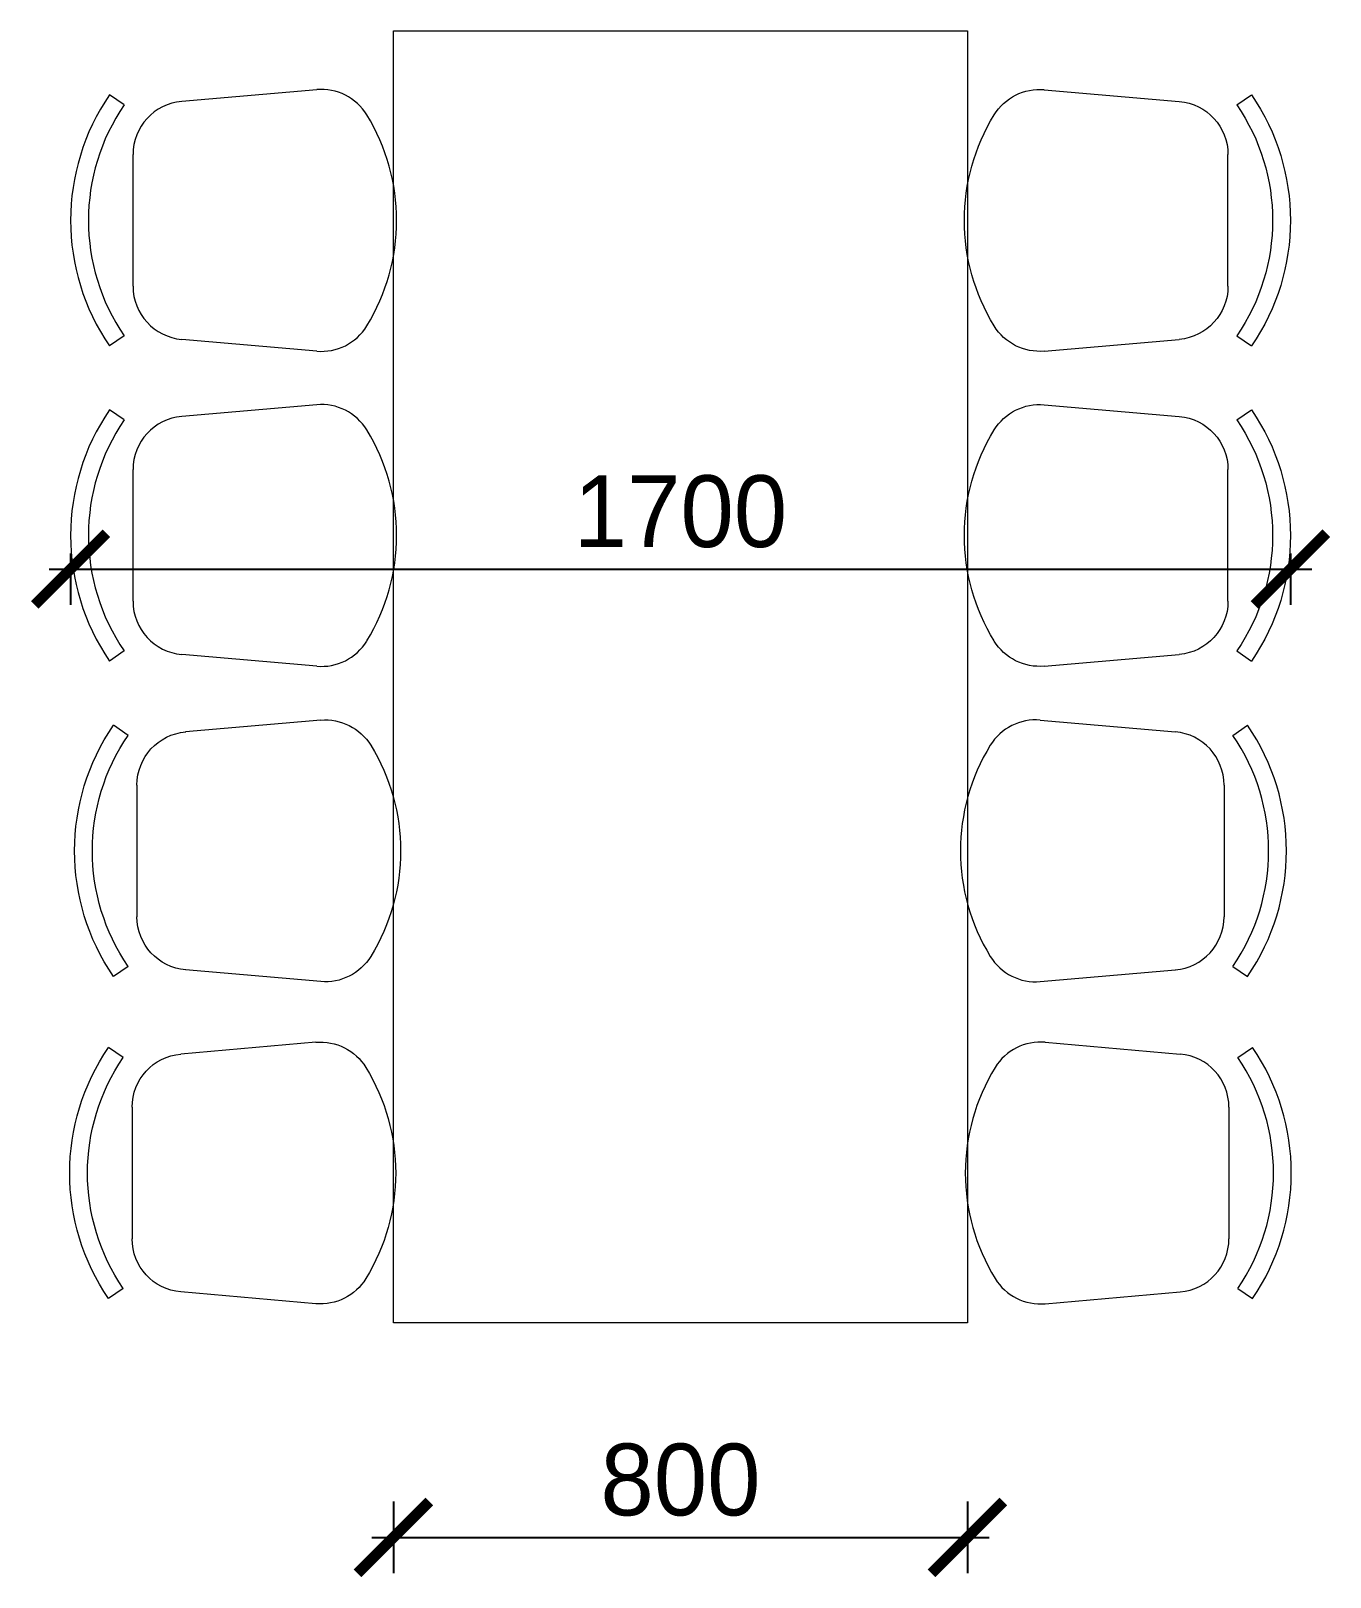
# Model space of a CAD drawing. Header units: millimetres. Extents: x -276609 to 1081398, y -453808 to 472098.
# Drawn here: x 1028378 to 1030188, y -120638 to -118483 of the extents above; entities that cross this region are included whole.
import ezdxf

# ---------------------------------------------------------------- set-up
doc = ezdxf.new("R2010")
doc.units = ezdxf.units.MM
doc.header["$MEASUREMENT"] = 0
doc.layers.add('A-Detail Lines', color=241, linetype='Continuous', lineweight=25)
doc.layers.add('I-Furniture', color=7, linetype='Continuous', lineweight=20, true_color=0xb35900)
doc.styles.get("Standard").update_dxf_attribs({"font": ''})
doc.styles.get('Standard').set_extended_font_data('Gill Sans MT')
doc.dimstyles.new('IIITD_WD_M @ 100', dxfattribs={"dimscale": 100, "dimtxt": 1, "dimasz": 1, "dimexe": 0.5, "dimexo": 0.25, "dimgap": 0.3, "dimtad": 1, "dimdec": 0, "dimrnd": 1, "dimzin": 0, "dimdsep": 46, "dimtxsty": 'Standard', "dimblk": 'ARCHTICK', "dimcen": 0.2, "dimdle": 0.3, "dimclrd": 256, "dimclre": 256, "dimclrt": 256, "dimadec": 0, "dimazin": 0, "dimtfac": 1, "dimtdec": 0, "dimtofl": 0, "dimtmove": 0, "dimatfit": 0, "dimfxl": 0.5, "dimfxlon": 1, "dimtolj": 1, "dimtzin": 0, "dimlwd": -1, "dimlwe": -1, "dimarcsym": 0})

msp = doc.modelspace()

# ---------------------------------------------------------------- blocks, each defined once
blk = doc.blocks.new('chair1')
at = {"layer": 'I-Furniture'}
for p, q in [((-319.6, 227.7), (-84.3, 207.2)), ((16, 201.2), (41.5, 218.7)), ((0.5, 114.7), (0.5, -114.7)), ((-319.6, -227.7), (-84.3, -207.2)), ((16, -201.2), (41.5, -218.7))]:
    blk.add_line(p, q, dxfattribs=at)
for centre, radius, start, end in [((-327.6, 135.2), 92.9, 85.0303, 148.407), ((-278.1, 0), 387.3, 325.6197, 34.3803), ((-92.4, 114.7), 92.9, 0, 85.0303), ((-278.1, 0), 356.3, 325.6197, 34.3803), ((-107.8, 0), 350.9, 148.407, 211.593), ((-92.4, -114.7), 92.9, 274.9697, 0), ((-327.6, -135.2), 92.9, 211.593, 274.9697)]:
    blk.add_arc(centre, radius, start, end, dxfattribs=at)
blk = doc.blocks.new('_ArchTick')
at = {"color": 0, "linetype": 'ByBlock', "const_width": 0.15}
blk.add_lwpolyline([(-0.5, -0.5), (0.5, 0.5)], dxfattribs=at)
blk = doc.blocks.new('*D549')
at = {"layer": 'A-Detail Lines', "transparency": 16777216}
for p, q in [((1028882.8, -120532.7), (1028882.8, -120632.7)), ((1029682.8, -120532.7), (1029682.8, -120632.7)), ((1028852.8, -120582.7), (1029712.8, -120582.7))]:
    blk.add_line(p, q, dxfattribs=at)
at = {"layer": 'A-Detail Lines', "transparency": 16777216, "xscale": 100, "yscale": 100, "zscale": 100, "rotation": 180}
blk.add_blockref('_ArchTick', (1028882.8, -120582.7), dxfattribs=at)
at = {"layer": 'A-Detail Lines', "transparency": 16777216, "xscale": 100, "yscale": 100, "zscale": 100}
blk.add_blockref('_ArchTick', (1029682.8, -120582.7), dxfattribs=at)
at = {"layer": 'A-Detail Lines', "transparency": 16777216, "insert": (1029282.8, -120502.7), "char_height": 100, "attachment_point": 5}
blk.add_mtext('\\A1;800', dxfattribs=at)
blk = doc.blocks.new('*D550')
at = {"layer": 'A-Detail Lines', "transparency": 16777216}
for p, q in [((1028432.9, -119211.5), (1028432.9, -119283.4)), ((1030132.8, -119211.5), (1030132.8, -119283.4)), ((1028402.9, -119233.4), (1030162.8, -119233.4))]:
    blk.add_line(p, q, dxfattribs=at)
at = {"layer": 'A-Detail Lines', "transparency": 16777216, "xscale": 100, "yscale": 100, "zscale": 100, "rotation": 180}
blk.add_blockref('_ArchTick', (1028432.9, -119233.4), dxfattribs=at)
at = {"layer": 'A-Detail Lines', "transparency": 16777216, "xscale": 100, "yscale": 100, "zscale": 100}
blk.add_blockref('_ArchTick', (1030132.8, -119233.4), dxfattribs=at)
at = {"layer": 'A-Detail Lines', "transparency": 16777216, "insert": (1029282.8, -119153.4), "char_height": 100, "attachment_point": 5}
blk.add_mtext('\\A1;1700', dxfattribs=at)

# ---------------------------------------------------------------- dimensions: what is measured, and where the dimension line sits
at = {"layer": 'A-Detail Lines'}
for base, p1, p2, picture, middle in [((1030132.8, -119233.4), (1028432.9, -119186.5), (1030132.8, -119186.5), '*D550', (1029282.8, -119153.4)), ((1029682.8, -120582.7), (1028882.8, -120283.5), (1029682.8, -120283.5), '*D549', (1029282.8, -120502.7))]:
    dim = msp.add_linear_dim(base=base, p1=p1, p2=p2, dimstyle='IIITD_WD_M @ 100', dxfattribs=at)
    dim.commit()
    dim.dimension.update_dxf_attribs({"geometry": picture, "text_midpoint": middle})

# ---------------------------------------------------------------- linework, layer by layer
at = {"layer": 'I-Furniture'}
msp.add_lwpolyline([(1029682.8, -120283.5), (1028882.8, -120283.5), (1028882.8, -118483.5), (1029682.8, -118483.5)], close=True, dxfattribs=at)

# ---------------------------------------------------------------- block references
at = {"layer": 'I-Furniture', "yscale": 0.8, "zscale": 0.8, "rotation": 180}
for p, xscale in [((1028520.3, -118747.5), 0.8), ((1030045.4, -118747.5), -0.8), ((1028520.3, -119186.5), 0.8), ((1030045.4, -119186.5), -0.8)]:
    msp.add_blockref('chair1', p, dxfattribs=dict(at, xscale=xscale))
at = {"layer": 'I-Furniture', "yscale": 0.8, "zscale": 0.8}
for p, xscale in [((1028525.8, -119626), -0.8), ((1030039.9, -119626), 0.8), ((1028519, -120074.9), -0.8), ((1030046.7, -120074.9), 0.8)]:
    msp.add_blockref('chair1', p, dxfattribs=dict(at, xscale=xscale))

msp.set_redraw_order([(e.dxf.handle, doc.entitydb.next_handle()) for e in msp.query("TEXT MTEXT ATTDEF DIMENSION ARC_DIMENSION")])  # texts and dimensions are drawn at this point

doc.saveas('drawing.dxf')
